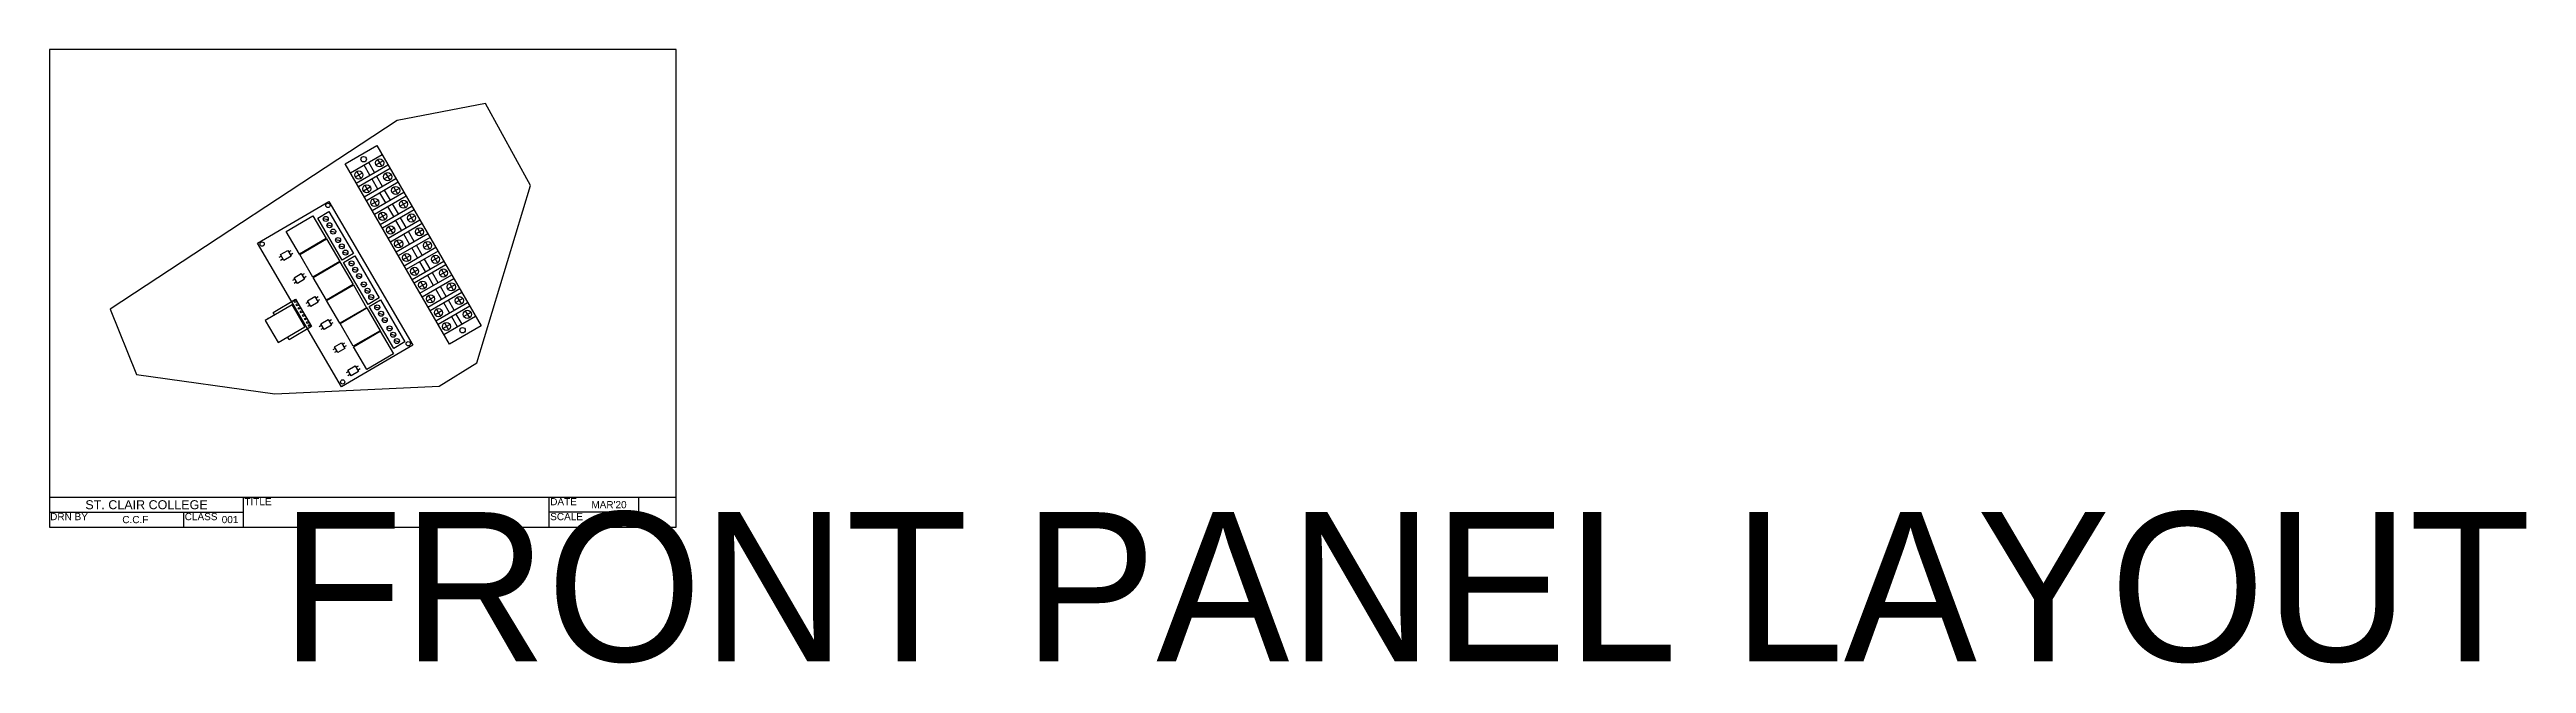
# Model space of a CAD drawing. Header units: inches. Extents: x 0 to 41.5, y -2.3 to 8.
import ezdxf
from ezdxf.enums import TextEntityAlignment as Align

# ---------------------------------------------------------------- set-up
doc = ezdxf.new("R2018")
doc.units = ezdxf.units.IN
doc.header["$MEASUREMENT"] = 0
doc.layers.add('DRAWING SHT', color=7, linetype='Continuous')
doc.styles.add('Annotative', font='arial.ttf')
doc.styles.get("Standard").update_dxf_attribs({"font": 'arial.ttf'})

# ---------------------------------------------------------------- blocks, each defined once
blk = doc.blocks.new('Fuerth Cole DRAWING SHT')
at = {"layer": 'DRAWING SHT'}
for p, q in [((0, 0.5), (10.5, 0.5)), ((3.25, 0), (3.25, 0.5)), ((8.375, 0), (8.375, 0.5)), ((9.875, 0), (9.875, 0.5)), ((0, 0.25), (3.25, 0.25)), ((2.25, 0), (2.25, 0.25)), ((9.875, 0.25), (8.375, 0.25))]:
    blk.add_line(p, q, dxfattribs=at)
blk.add_lwpolyline([(0, 0), (10.5, 0), (10.5, 8), (0, 8)], close=True, dxfattribs=at)
for s, width, heights, insert, char_height, attachment_point in [('ST. CLAIR COLLEGE', 3.25, [0.247], (1.625, 0.373), 0.15, 5), ('DRN BY', 2.25, [0.19], (0.01, 0.235), 0.12, 1)]:
    blk.add_mtext_dynamic_manual_height_columns(s, width=width, gutter_width=1, heights=heights, dxfattribs=dict(at, insert=insert, char_height=char_height, attachment_point=attachment_point))
at = {"layer": 'DRAWING SHT', "char_height": 0.12, "width": 1, "attachment_point": 1, "style": 'Annotative'}
for s, insert in [('TITLE', (3.265, 0.485)), ('CLASS', (2.265, 0.235))]:
    blk.add_mtext(s, dxfattribs=dict(at, insert=insert))
at = {"layer": 'DRAWING SHT', "char_height": 0.12, "width": 1.5, "attachment_point": 1}
for s, insert in [('DATE', (8.39, 0.485)), ('SCALE', (8.39, 0.235))]:
    blk.add_mtext(s, dxfattribs=dict(at, insert=insert))
at = {"layer": 'DRAWING SHT'}
for tag, p in [('DATE', (9.375, 0.375)), ('DRN_BY', (1.438, 0.125)), ('CLS', (3.025, 0.125)), ('SCALE', (9.425, 0.125))]:
    blk.add_attdef(tag, text='', height=0.12, dxfattribs=at).set_placement(p, align=Align.MIDDLE_CENTER)
at = {"layer": 'DRAWING SHT', "lineweight": 30, "flags": 104}
blk.add_attdef('TITLE', text='', height=0.12, dxfattribs=at).set_placement((3.875, 0.25), align=Align.MIDDLE_LEFT)
blk = doc.blocks.new('*U7')
for p, q in [((0.307, 0.096), (-0.307, 0.096)), ((-0.269, 0), (-0.134, 0)), ((-0.202, 0.068), (-0.202, -0.068)), ((-0.045, -0.096), (-0.045, 0.096)), ((0.045, -0.096), (0.045, 0.096)), ((0.269, 0), (0.134, 0)), ((0.202, 0.068), (0.202, -0.068)), ((-0.307, -0.096), (0.307, -0.096))]:
    blk.add_line(p, q)
for centre in [(-0.202, 0), (0.202, 0)]:
    blk.add_circle(centre, 0.0679)
blk = doc.blocks.new('*U6')
at = {"color": 0, "linetype": 'ByBlock', "lineweight": -2, "transparency": 16777216}
for p in [(0, 2.932), (0, 2.665), (0, 2.399), (0, 2.132), (0, 1.866), (0, 1.599), (0, 1.333), (0, 1.066), (0, 0.8), (0, 0.533), (0, 0.267), (0, 0)]:
    blk.add_blockref('*U7', p, dxfattribs=at)

msp = doc.modelspace()

# ---------------------------------------------------------------- linework, layer by layer
for p, q in [((7.305, 7.094), (5.823, 6.811)), ((8.06, 5.72), (7.305, 7.094)), ((5.823, 6.811), (1.015, 3.651)), ((7.159, 2.751), (8.06, 5.72)), ((4.588, 5.172), (4.67, 5.15)), ((4.65, 5.065), (4.732, 5.044)), ((4.007, 4.61), (4.048, 4.635)), ((4.035, 4.563), (4.076, 4.587)), ((4.712, 4.959), (4.794, 4.938)), ((4.793, 4.82), (4.875, 4.799)), ((4.855, 4.714), (4.937, 4.693)), ((4.917, 4.608), (4.999, 4.586)), ((3.886, 4.54), (3.844, 4.516)), ((3.914, 4.492), (3.872, 4.468)), ((4.111, 4.153), (4.07, 4.129)), ((4.232, 4.224), (4.274, 4.248)), ((4.26, 4.176), (4.302, 4.201)), ((5.021, 4.428), (5.103, 4.407)), ((5.083, 4.322), (5.165, 4.301)), ((5.145, 4.216), (5.227, 4.194)), ((4.139, 4.106), (4.098, 4.082)), ((4.337, 3.767), (4.295, 3.743)), ((4.458, 3.837), (4.499, 3.862)), ((4.485, 3.79), (4.527, 3.814)), ((5.227, 4.077), (5.308, 4.055)), ((5.288, 3.971), (5.37, 3.949)), ((5.35, 3.865), (5.432, 3.843)), ((1.015, 3.651), (1.458, 2.555)), ((4.365, 3.719), (4.323, 3.695)), ((4.562, 3.381), (4.521, 3.356)), ((4.59, 3.333), (4.548, 3.309)), ((4.683, 3.451), (4.725, 3.475)), ((4.711, 3.403), (4.752, 3.428)), ((5.452, 3.69), (5.534, 3.669)), ((5.514, 3.584), (5.596, 3.563)), ((5.576, 3.478), (5.658, 3.457)), ((5.657, 3.339), (5.739, 3.318)), ((4.788, 2.994), (4.746, 2.97)), ((4.815, 2.947), (4.774, 2.922)), ((4.909, 3.065), (4.95, 3.089)), ((4.936, 3.017), (4.978, 3.041)), ((5.719, 3.233), (5.801, 3.211)), ((5.781, 3.127), (5.863, 3.105)), ((1.458, 2.555), (3.775, 2.229)), ((5.013, 2.608), (4.972, 2.583)), ((5.041, 2.56), (4.999, 2.536)), ((5.134, 2.678), (5.176, 2.702)), ((5.162, 2.631), (5.203, 2.655)), ((6.528, 2.359), (7.159, 2.751)), ((3.775, 2.229), (6.528, 2.359))]:
    msp.add_line(p, q)
for points in [[(4.952, 6.087), (5.485, 6.395), (7.234, 3.371), (6.702, 3.063)], [(4.681, 5.456), (6.086, 3.048), (4.89, 2.35), (3.485, 4.758)], [(4.414, 5.215), (4.637, 4.835), (4.189, 4.573), (3.966, 4.954)], [(4.682, 5.285), (5.092, 4.582), (4.905, 4.473), (4.495, 5.176)], [(3.993, 4.634), (4.048, 4.539), (3.928, 4.468), (3.872, 4.564)], [(4.64, 4.829), (4.862, 4.448), (4.414, 4.187), (4.192, 4.568)], [(4.218, 4.248), (4.274, 4.152), (4.153, 4.082), (4.098, 4.177)], [(4.865, 4.443), (5.088, 4.062), (4.64, 3.8), (4.417, 4.181)], [(5.116, 4.542), (5.526, 3.839), (5.338, 3.73), (4.928, 4.432)], [(4.444, 3.861), (4.499, 3.766), (4.378, 3.696), (4.323, 3.791)], [(5.091, 4.056), (5.313, 3.675), (4.865, 3.414), (4.643, 3.795)], [(5.546, 3.804), (5.956, 3.101), (5.769, 2.992), (5.359, 3.695)], [(3.829, 3.093), (4.28, 3.356), (4.067, 3.721), (3.616, 3.459)], [(4.669, 3.475), (4.725, 3.38), (4.604, 3.309), (4.548, 3.404)], [(5.316, 3.67), (5.538, 3.289), (5.09, 3.028), (4.868, 3.408)], [(4.895, 3.088), (4.95, 2.993), (4.829, 2.923), (4.774, 3.018)], [(5.542, 3.283), (5.764, 2.902), (5.316, 2.641), (5.094, 3.022)], [(5.12, 2.702), (5.176, 2.607), (5.055, 2.536), (4.999, 2.631)]]:
    msp.add_lwpolyline(points, close=True)
msp.add_lwpolyline([(3.773, 3.55), (3.746, 3.597), (4.122, 3.816), (4.389, 3.359), (4.013, 3.139), (3.987, 3.185)])
for centre, radius in [((5.264, 6.162), 0.0459), ((4.665, 5.389), 0.0358), ((4.629, 5.161), 0.0424), ((4.691, 5.055), 0.0424), ((4.753, 4.949), 0.0424), ((3.563, 4.74), 0.0358), ((4.834, 4.809), 0.0424), ((4.896, 4.703), 0.0424), ((4.958, 4.597), 0.0424), ((5.062, 4.418), 0.0424), ((5.124, 4.311), 0.0424), ((5.186, 4.205), 0.0424), ((4.117, 3.778), 0.015), ((4.149, 3.723), 0.015), ((5.267, 4.066), 0.0424), ((5.329, 3.96), 0.0424), ((5.391, 3.854), 0.0424), ((4.183, 3.664), 0.015), ((4.218, 3.605), 0.015), ((4.253, 3.545), 0.015), ((4.287, 3.486), 0.015), ((4.321, 3.427), 0.015), ((4.352, 3.375), 0.015), ((5.493, 3.68), 0.0424), ((5.555, 3.574), 0.0424), ((5.617, 3.467), 0.0424), ((5.698, 3.328), 0.0424), ((6.921, 3.298), 0.0459), ((5.76, 3.222), 0.0424), ((5.822, 3.116), 0.0424), ((6.011, 3.07), 0.0358), ((4.912, 2.432), 0.0358)]:
    msp.add_circle(centre, radius)
msp.add_arc((3.504, 3.41), 0.175, 25.3953, 30.2598)

# ---------------------------------------------------------------- block references
ref = msp.add_blockref('Fuerth Cole DRAWING SHT', (0, 0))
ref.add_attrib('DRN_BY', 'C.C.F', dxfattribs={"layer": 'DRAWING SHT', "height": 0.12}).set_placement((1.438, 0.125), align=Align.MIDDLE_CENTER)
ref.add_attrib('CLS', '001', dxfattribs={"layer": 'DRAWING SHT', "height": 0.12}).set_placement((3.025, 0.125), align=Align.MIDDLE_CENTER)
ref.add_attrib('DATE', "MAR'20", dxfattribs={"layer": 'DRAWING SHT', "height": 0.12}).set_placement((9.375, 0.375), align=Align.MIDDLE_CENTER)
ref.add_attrib('SCALE', 'FULL', dxfattribs={"layer": 'DRAWING SHT', "height": 0.12}).set_placement((9.425, 0.125), align=Align.MIDDLE_CENTER)
lines = msp.add_mtext('FRONT PANEL LAYOUT', dxfattribs={"layer": 'DRAWING SHT', "insert": (3.875, 0.25), "char_height": 2.5, "attachment_point": 1})
ref.add_attrib('TITLE', '', (3.875, 0.25), dxfattribs={"flags": 104}).embed_mtext(lines)
at = {"rotation": 30.05135099937234}
msp.add_blockref('*U6', (6.826, 3.462), dxfattribs=at)

doc.saveas('drawing.dxf')
